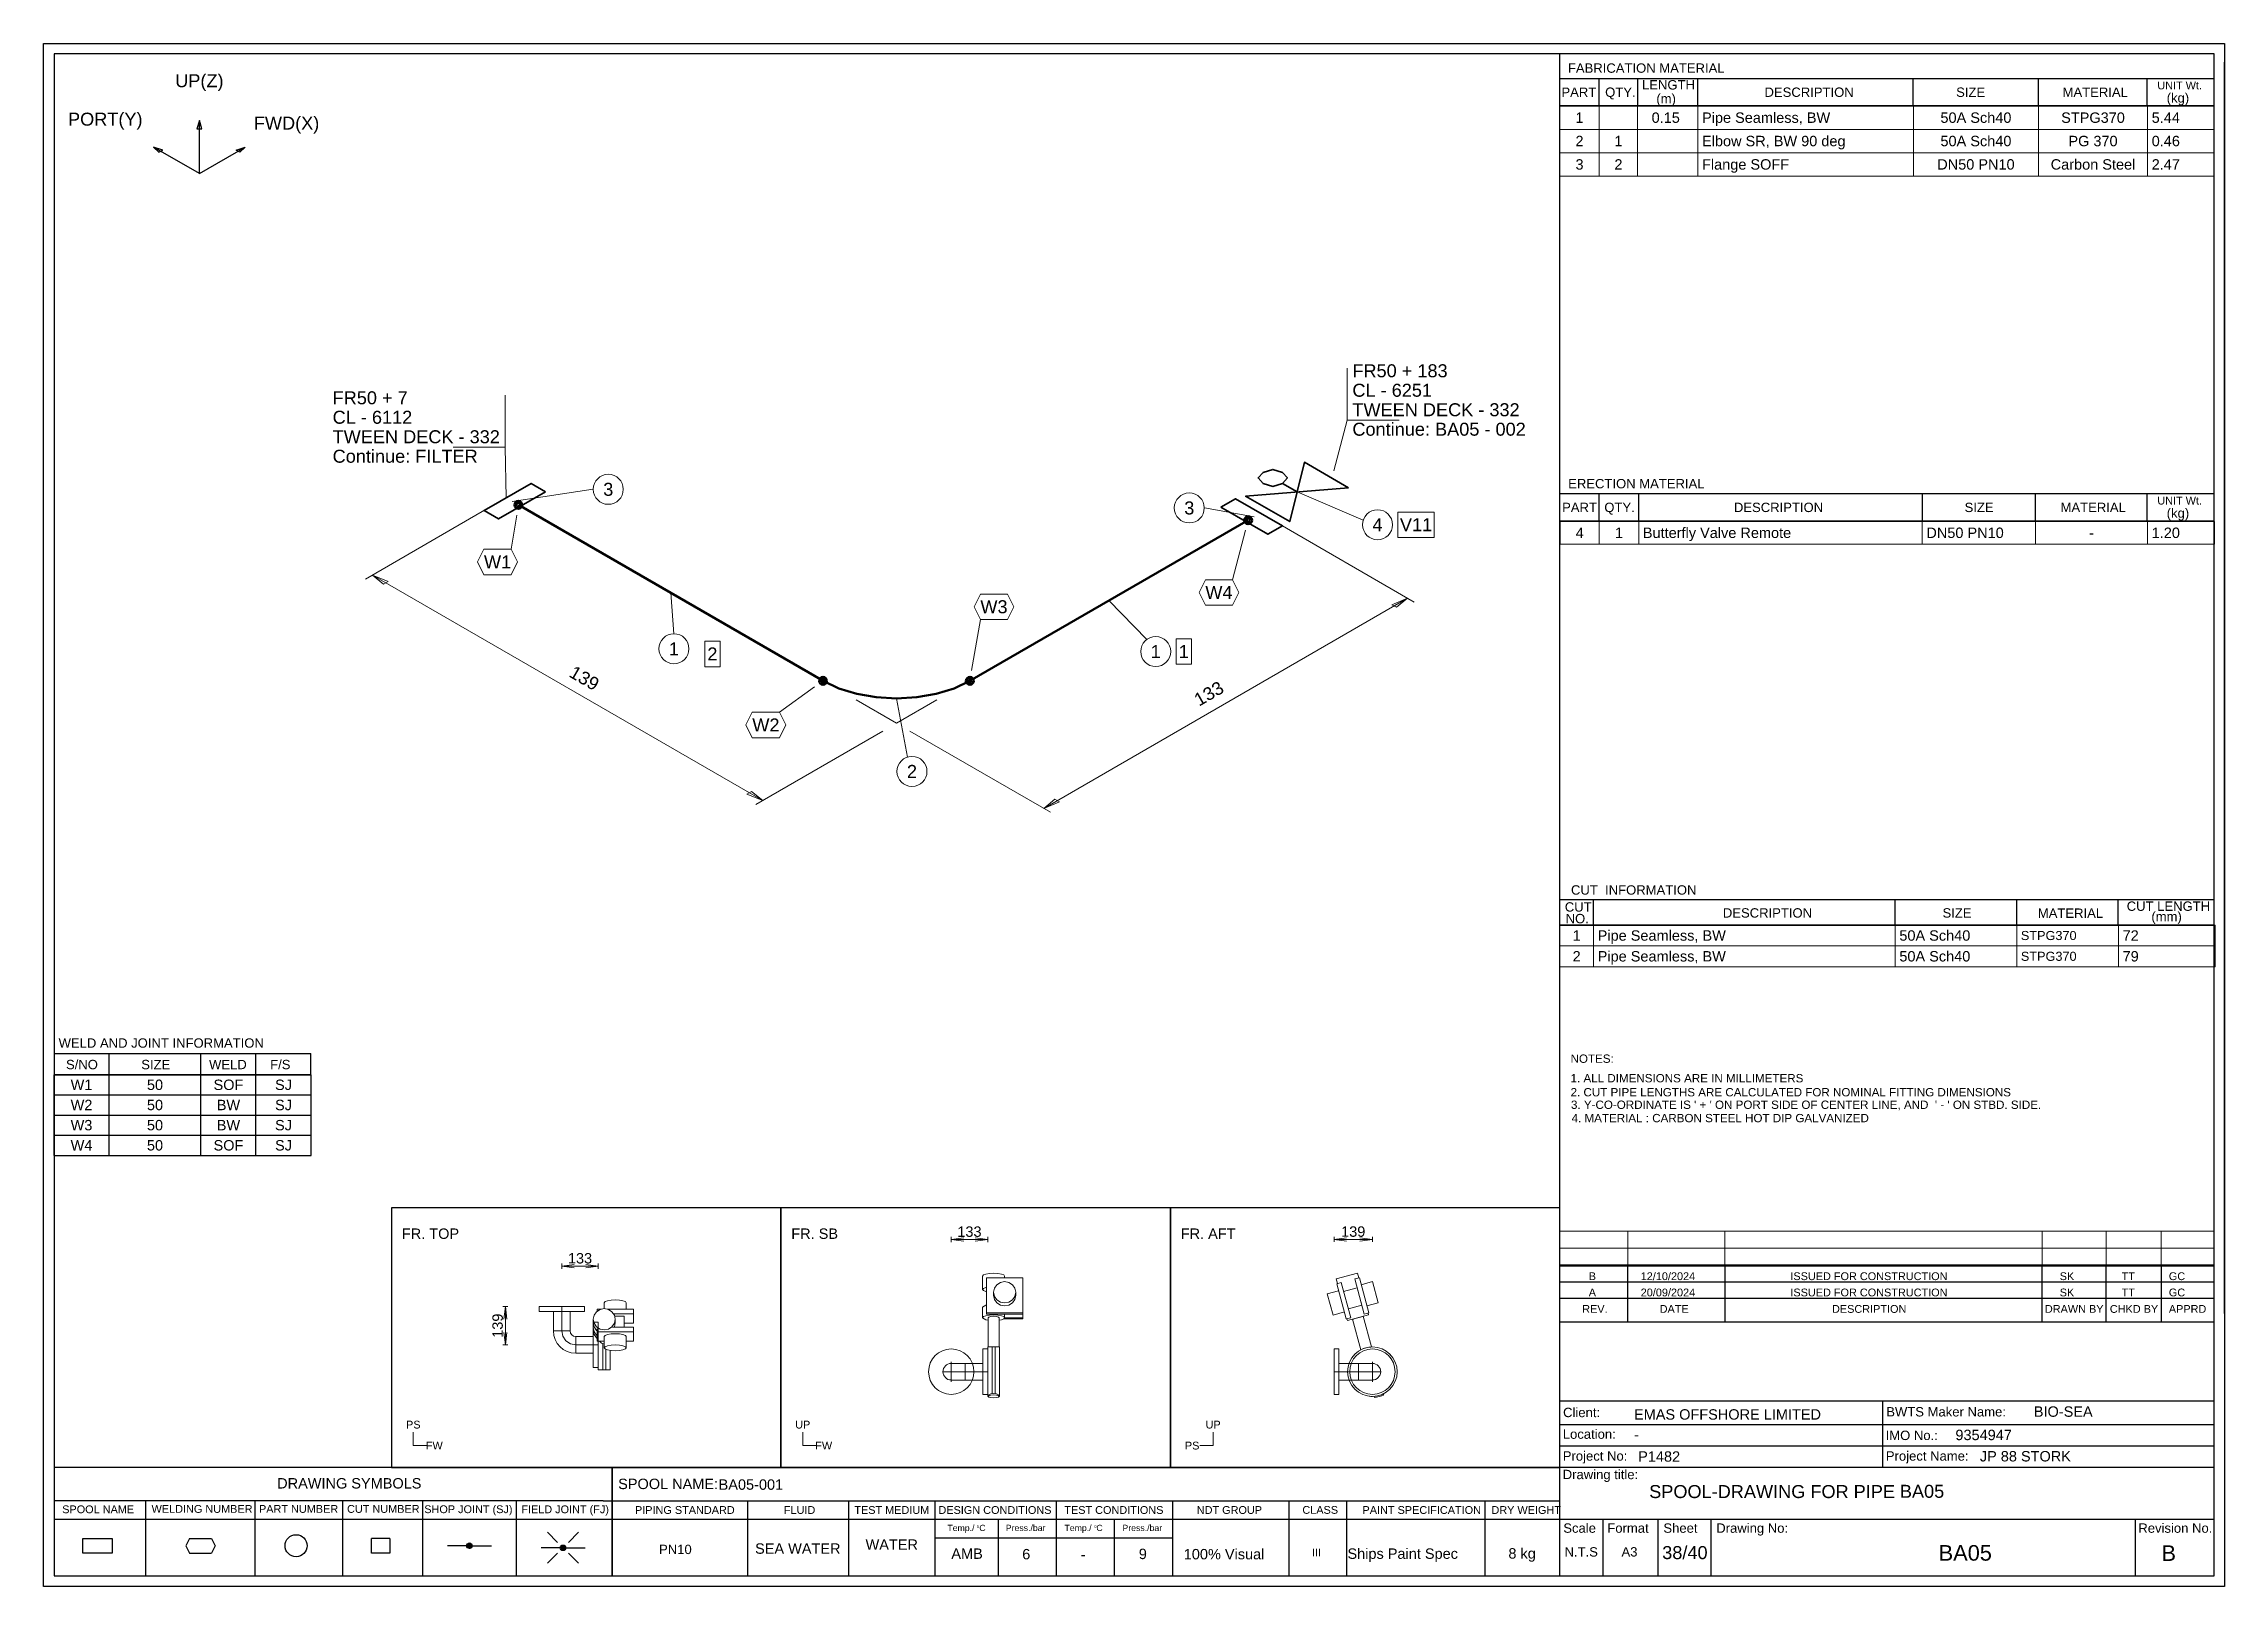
# Model space of a CAD drawing. Header units: millimetres. Extents: x 0 to 420, y 0 to 297.
import ezdxf
from ezdxf.enums import TextEntityAlignment as Align

# ---------------------------------------------------------------- set-up
doc = ezdxf.new("R2010")
doc.units = ezdxf.units.MM
doc.linetypes.add('DOTTED_DASHED5', pattern=[10.0001, 4.444489, -2.666693, 0.222224, -2.666693])
doc.linetypes.add('DOTTED_DASHED6', pattern=[9.99998, 4.444436, -2.666661, 0.222222, -2.666661])
for name, color, linetype in [('FramesFromTables', 40, 'Continuous'), ('I_Coordinates', 11, 'Continuous'), ('I_CutNumbers', 10, 'Continuous'), ('I_Dimensions', 4, 'Continuous'), ('I_OtherComponents', 2, 'Continuous'), ('I_PartNumbers', 9, 'Continuous'), ('I_Pipes', 1, 'Continuous'), ('I_Tags', 8, 'Continuous'), ('SymbolsOnDrawingSheet', 1, 'Continuous'), ('TextFromTables', 2, 'Continuous'), ('TextFromTextBoxes', 2, 'Continuous')]:
    doc.layers.add(name, color=color, linetype=linetype)
doc.styles.add('Cadmatic Default Text', font='arial.ttf')

msp = doc.modelspace()

# ---------------------------------------------------------------- texts
at = {"layer": 'SymbolsOnDrawingSheet', "linetype": 'ByBlock', "lineweight": 25, "style": 'Cadmatic Default Text'}
for s, p in [('UP(Z)', (30, 289.86)), ('PORT(Y)', (11.88, 282.46)), ('FWD(X)', (46.79, 281.7))]:
    msp.add_text(s, height=2.5, dxfattribs=at).set_placement(p, align=Align.MIDDLE_CENTER)
at = {"layer": 'SymbolsOnDrawingSheet', "linetype": 'ByBlock', "lineweight": -3, "style": 'Cadmatic Default Text'}
for s, height, p in [('FABRICATION MATERIAL', 1.8, (293.57, 293.19)), ('LENGTH', 1.8, (307.84, 289.97)), ('PART', 1.8, (292.32, 288.55)), ('QTY.', 1.8, (300.74, 288.55)), ('DESCRIPTION', 1.8, (331.43, 288.55)), ('SIZE', 1.8, (368.34, 288.55)), ('MATERIAL', 1.8, (388.84, 288.55)), ('UNIT Wt.', 1.5, (407.08, 289.7)), (' (kg)', 1.8, (408.19, 287.46)), ('ERECTION MATERIAL', 1.8, (293.62, 213.19)), ('PART', 1.8, (292.45, 208.62)), ('QTY.', 1.8, (300.58, 208.62)), ('DESCRIPTION', 1.8, (325.54, 208.62)), ('SIZE', 1.8, (369.97, 208.62)), ('MATERIAL', 1.8, (388.45, 208.62)), ('UNIT Wt.', 1.5, (407.08, 209.77)), (' (kg)', 1.8, (408.19, 207.53)), ('CUT  INFORMATION', 1.8, (294.16, 134.97)), ('CUT ', 1.8, (292.97, 131.7)), ('DESCRIPTION', 1.8, (323.41, 130.55)), ('SIZE', 1.8, (365.72, 130.55)), ('MATERIAL', 1.8, (384.07, 130.5)), ('CUT LENGTH', 1.8, (401.19, 131.85)), ('NO.', 1.8, (293.13, 129.46)), ('(mm)', 1.8, (405.94, 129.85)), ('WELD AND JOINT INFORMATION', 1.8, (2.89, 105.5)), ('S/NO', 1.8, (4.31, 101.36)), ('SIZE', 1.8, (18.81, 101.36)), ('WELD', 1.8, (31.86, 101.36)), ('F/S', 1.8, (43.63, 101.36)), ('SPOOL-DRAWING FOR PIPE', 2.5, (309.22, 19.5))]:
    msp.add_text(s, height=height, dxfattribs=at).set_placement(p, align=Align.TOP_LEFT)
for s, height, p in [('(m)', 1.8, (310.6, 285.51)), ('Client:', 1.8, (292.64, 32.58)), ('BWTS Maker Name:', 1.8, (354.88, 32.71)), ('Location:', 1.8, (292.58, 28.41)), ('IMO No.:', 1.8, (354.76, 28.17)), ('Project No:', 1.8, (292.58, 24.2)), ('Project Name:', 1.8, (354.8, 24.2)), ('Drawing title:', 1.8, (292.57, 20.64)), ('DRAWING SYMBOLS', 2, (44.98, 18.84)), ('Temp./  C   ', 1.2, (174.06, 10.65)), ('0', 0.53, (179.71, 11.25)), ('Press./bar', 1.2, (185.31, 10.65)), ('Temp./  C   ', 1.2, (196.61, 10.65)), ('0', 0.53, (202.37, 11.25)), ('Press./bar', 1.2, (207.78, 10.65)), ('Scale', 1.8, (292.68, 10.32)), ('Format', 1.8, (301.16, 10.32)), ('Sheet', 1.8, (311.96, 10.32)), ('Drawing No:', 1.8, (322.14, 10.32)), ('Revision No.', 1.8, (403.43, 10.32)), ('N.T.S', 1.8, (292.92, 5.74)), ('A3', 1.8, (303.89, 5.74))]:
    msp.add_text(s, height=height, dxfattribs=at).set_placement(p)
for s, height, p in [('NOTES:', 1.6, (294.08, 101.59)), ('1. ALL DIMENSIONS ARE IN MILLIMETERS', 1.6, (294.08, 97.83)), ('2. CUT PIPE LENGTHS ARE CALCULATED FOR NOMINAL FITTING DIMENSIONS', 1.6, (294.08, 95.13)), ("3. Y-CO-ORDINATE IS ' + ' ON PORT SIDE OF CENTER LINE, AND  ' - ' ON STBD. SIDE.", 1.6, (294.16, 92.72)), ('4. MATERIAL : CARBON STEEL HOT DIP GALVANIZED', 1.6, (294.28, 90.15)), ('B', 1.5, (297.58, 59.71)), ('12/10/2024', 1.5, (307.59, 59.71)), ('ISSUED FOR CONSTRUCTION', 1.5, (336.41, 59.71)), ('SK', 1.5, (388.28, 59.71)), ('TT', 1.5, (400.21, 59.71)), ('GC', 1.5, (409.3, 59.71)), ('A', 1.5, (297.58, 56.58)), ('20/09/2024', 1.5, (307.59, 56.58)), ('ISSUED FOR CONSTRUCTION', 1.5, (336.41, 56.58)), ('SK', 1.5, (388.28, 56.58)), ('TT', 1.5, (400.21, 56.58)), ('GC', 1.5, (409.3, 56.58)), ('REV.', 1.5, (296.32, 53.41)), ('DATE', 1.5, (311.24, 53.41)), ('DESCRIPTION', 1.5, (344.43, 53.41)), ('DRAWN BY', 1.5, (385.43, 53.41)), ('CHKD BY', 1.5, (397.94, 53.41)), ('APPRD', 1.5, (409.3, 53.41)), ('SPOOL NAME:', 2, (110.65, 19.73)), ('SPOOL NAME', 1.5, (3.58, 14.83)), ('WELDING NUMBER', 1.5, (20.79, 14.91)), ('PART NUMBER', 1.5, (41.48, 14.91)), ('CUT NUMBER', 1.5, (58.44, 14.91)), ('SHOP JOINT (SJ)', 1.5, (73.31, 14.85)), ('FIELD JOINT (FJ)', 1.5, (92, 14.83)), ('PIPING STANDARD', 1.5, (113.89, 14.7)), ('FLUID', 1.5, (142.57, 14.7)), ('TEST MEDIUM', 1.5, (156.14, 14.7)), ('DESIGN CONDITIONS', 1.5, (172.34, 14.7)), ('TEST CONDITIONS', 1.5, (196.58, 14.7)), ('NDT GROUP', 1.5, (222.09, 14.7)), ('CLASS', 1.5, (242.43, 14.72)), ('PAINT SPECIFICATION', 1.5, (254.01, 14.7)), ('DRY WEIGHT', 1.5, (278.84, 14.7)), ('PN10', 1.8, (118.53, 7.12)), ('III', 1.5, (244.26, 6.51)), ('B', 3, (407.89, 6.4))]:
    msp.add_text(s, height=height, dxfattribs=at).set_placement(p, align=Align.MIDDLE_LEFT)
at = {"layer": 'SymbolsOnDrawingSheet', "linetype": 'ByBlock', "lineweight": 25, "style": 'Cadmatic Default Text'}
for s, p in [('FR. TOP', (69, 68.9)), ('FR. SB', (144, 68.9)), ('FR. AFT', (219, 68.9))]:
    msp.add_text(s, height=2, dxfattribs=at).set_placement(p, align=Align.TOP_LEFT)
at = {"layer": 'SymbolsOnDrawingSheet', "linetype": 'ByBlock', "lineweight": 13, "style": 'Cadmatic Default Text'}
for s, p in [('133', (178.31, 68.29)), ('139', (252.22, 68.3)), ('133', (103.31, 63.16))]:
    msp.add_text(s, height=2, dxfattribs=at).set_placement(p, align=Align.MIDDLE_CENTER)
msp.add_text('139', height=2, rotation=90, dxfattribs=at).set_placement((87.43, 50.18), align=Align.MIDDLE_CENTER)
at = {"layer": 'SymbolsOnDrawingSheet', "linetype": 'ByBlock', "lineweight": 18, "style": 'Cadmatic Default Text'}
for s, p in [('PS', (71.2, 31.14)), ('UP', (146.2, 31.14)), ('UP', (225.24, 31.14)), ('FW', (75.24, 27.1)), ('FW', (150.24, 27.1)), ('PS', (221.2, 27.1))]:
    msp.add_text(s, height=1.5, dxfattribs=at).set_placement(p, align=Align.MIDDLE_CENTER)

# ---------------------------------------------------------------- blocks, each defined once
blk = doc.blocks.new('BA01728716377_BOM_4')
at = {"layer": 'FramesFromTables', "linetype": 'ByBlock', "lineweight": 18}
for p, q in [((292, 285), (418, 285)), ((292, 271.5), (292, 285)), ((292, 271.5), (292, 285)), ((299.6, 271.5), (299.6, 285)), ((299.6, 271.5), (299.6, 285)), ((307, 271.5), (307, 285)), ((307, 271.5), (307, 285)), ((318.6, 271.5), (318.6, 285)), ((318.6, 271.5), (318.6, 285)), ((360.1, 271.5), (360.1, 285)), ((360.1, 271.5), (360.1, 285)), ((384.2, 271.5), (384.2, 285)), ((384.2, 271.5), (384.2, 285)), ((405.2, 271.5), (405.2, 285)), ((405.2, 271.5), (405.2, 285)), ((418, 271.5), (418, 285)), ((292, 280.5), (418, 280.5)), ((292, 276), (418, 276)), ((292, 205), (418.1, 205)), ((292, 200.67), (292, 205)), ((292.1, 200.67), (292.1, 205)), ((299.6, 200.67), (299.6, 205)), ((299.6, 200.67), (299.6, 205)), ((307.2, 200.67), (307.2, 205)), ((307.2, 200.67), (307.2, 205)), ((361.8, 200.67), (361.8, 205)), ((361.8, 200.67), (361.8, 205)), ((383.6, 200.67), (383.6, 205)), ((383.6, 200.67), (383.6, 205)), ((405.2, 200.67), (405.2, 205)), ((405.2, 200.67), (405.2, 205)), ((418, 200.67), (418, 205)), ((292, 127.3), (418.2, 127.3)), ((292, 119.3), (292, 127.3)), ((292, 119.3), (292, 127.3)), ((298.5, 119.3), (298.5, 127.3)), ((298.5, 119.3), (298.5, 127.3)), ((356.6, 119.3), (356.6, 127.3)), ((356.6, 119.3), (356.6, 127.3)), ((380, 119.3), (380, 127.3)), ((380, 119.3), (380, 127.3)), ((399.6, 119.3), (399.6, 127.3)), ((399.6, 119.3), (399.6, 127.3)), ((418, 119.3), (418, 127.3)), ((292, 123.3), (418.2, 123.3)), ((292, 68.4), (418, 68.4)), ((292, 58.6), (292, 68.4)), ((292, 58.6), (292, 68.4)), ((305.1, 58.6), (305.1, 68.4)), ((305.1, 58.6), (305.1, 68.4)), ((323.8, 58.6), (323.8, 68.4)), ((323.8, 58.6), (323.8, 68.4)), ((384.9, 58.6), (384.9, 68.4)), ((384.9, 58.6), (384.9, 68.4)), ((397.2, 58.6), (397.2, 68.4)), ((397.2, 58.6), (397.2, 68.4)), ((407.8, 58.6), (407.8, 68.4)), ((407.8, 58.6), (407.8, 68.4)), ((418, 58.6), (418, 68.4)), ((292, 65.13), (418, 65.13)), ((292, 61.87), (418, 61.87))]:
    blk.add_line(p, q, dxfattribs=at)
at = {"layer": 'FramesFromTables', "linetype": 'ByBlock', "lineweight": -3}
for p, q in [((2, 98.5), (51.5, 98.5)), ((2, 82.96), (2, 98.5)), ((2, 82.96), (2, 98.5)), ((12.6, 82.96), (12.6, 98.5)), ((12.6, 82.96), (12.6, 98.5)), ((30.3, 82.96), (30.3, 98.5)), ((30.3, 82.96), (30.3, 98.5)), ((40.9, 82.96), (40.9, 98.5)), ((40.9, 82.96), (40.9, 98.5)), ((51.5, 82.96), (51.5, 98.5)), ((2, 94.62), (51.5, 94.62)), ((2, 90.73), (51.5, 90.73)), ((2, 86.85), (51.5, 86.85))]:
    blk.add_line(p, q, dxfattribs=at)
at = {"layer": 'FramesFromTables', "linetype": 'ByBlock', "lineweight": 18, "flags": 128}
for points in [[(292, 271.5), (418, 271.5), (418, 285)], [(292, 200.67), (418.1, 200.67), (418.1, 205)], [(292, 119.3), (418.2, 119.3), (418.2, 127.3)], [(292, 58.6), (418, 58.6), (418, 68.4)]]:
    blk.add_lwpolyline(points, dxfattribs=at)
at = {"layer": 'FramesFromTables', "linetype": 'ByBlock', "lineweight": -3, "flags": 128}
blk.add_lwpolyline([(2, 82.96), (51.5, 82.96), (51.5, 98.5)], dxfattribs=at)
at = {"layer": 'TextFromTables', "linetype": 'ByBlock', "lineweight": 13, "style": 'Cadmatic Default Text'}
for s, p in [('1', (295.8, 282.75)), ('2', (295.8, 278.25)), ('3', (295.8, 273.75))]:
    blk.add_text(s, height=2, dxfattribs=at).set_placement(p, align=Align.MIDDLE_CENTER)
at = {"layer": 'TextFromTables', "linetype": 'ByBlock', "lineweight": 25, "style": 'Cadmatic Default Text'}
for s, p in [('0.15 ', (312.8, 282.75)), ('50A Sch40', (372.15, 282.75)), ('STPG370', (394.7, 282.75)), ('1', (303.3, 278.25)), ('50A Sch40', (372.15, 278.25)), ('PG 370', (394.7, 278.25)), ('2', (303.3, 273.75)), ('DN50 PN10', (372.15, 273.75)), ('Carbon Steel', (394.7, 273.75)), ('4', (295.85, 202.83)), ('1', (303.4, 202.83)), ('-', (394.4, 202.83)), ('1', (295.25, 125.3)), ('2', (295.25, 121.3)), ('W1', (7.3, 96.56)), ('50', (21.45, 96.56)), ('SOF', (35.6, 96.56)), ('SJ', (46.2, 96.56)), ('W2', (7.3, 92.67)), ('50', (21.45, 92.67)), ('BW', (35.6, 92.67)), ('SJ', (46.2, 92.67)), ('W3', (7.3, 88.79)), ('50', (21.45, 88.79)), ('BW', (35.6, 88.79)), ('SJ', (46.2, 88.79)), ('W4', (7.3, 84.91)), ('50', (21.45, 84.91)), ('SOF', (35.6, 84.91)), ('SJ', (46.2, 84.91))]:
    blk.add_text(s, height=2, dxfattribs=at).set_placement(p, align=Align.MIDDLE_CENTER)
for s, height, p in [('Pipe Seamless, BW ', 2, (319.4, 282.75)), ('5.44', 2, (406, 282.75)), ('Elbow SR, BW 90 deg', 2, (319.4, 278.25)), ('0.46', 2, (406, 278.25)), ('Flange SOFF ', 2, (319.4, 273.75)), ('2.47', 2, (406, 273.75)), ('Butterfly Valve Remote ', 2, (308, 202.83)), ('DN50 PN10', 2, (362.6, 202.83)), ('1.20', 2, (406, 202.83)), ('Pipe Seamless, BW', 2, (299.3, 125.3)), ('50A Sch40', 2, (357.4, 125.3)), ('STPG370', 1.75, (380.8, 125.3)), ('72', 2, (400.4, 125.3)), ('Pipe Seamless, BW', 2, (299.3, 121.3)), ('50A Sch40', 2, (357.4, 121.3)), ('STPG370', 1.75, (380.8, 121.3)), ('79', 2, (400.4, 121.3))]:
    blk.add_text(s, height=height, dxfattribs=at).set_placement(p, align=Align.MIDDLE_LEFT)
at = {"layer": 'TextFromTextBoxes', "linetype": 'ByBlock', "lineweight": -3, "style": 'Cadmatic Default Text'}
for s, p in [('EMAS OFFSHORE LIMITED', (306.3, 33.1)), ('BIO-SEA', (383.3, 33.65)), ('9354947', (368.2, 29.15)), ('-', (306.3, 29.2)), ('P1482', (307.1, 25)), ('JP 88 STORK', (372.9, 25.05)), ('BA05-001', (130, 19.6))]:
    blk.add_text(s, height=2, dxfattribs=at).set_placement(p, align=Align.MIDDLE_LEFT)
at = {"layer": 'TextFromTextBoxes', "linetype": 'ByBlock', "lineweight": 25, "style": 'Cadmatic Default Text'}
blk.add_text('BA05', height=2.5, dxfattribs=at).set_placement((357.5, 18.3), align=Align.MIDDLE_LEFT)
at = {"layer": 'TextFromTextBoxes', "linetype": 'ByBlock', "lineweight": -3, "style": 'Cadmatic Default Text'}
for s, height, p in [('WATER', 2, (163.35, 8.05)), ('SEA WATER', 2, (145.25, 7.28)), ('AMB', 2, (177.85, 6.3)), ('6', 2, (189.25, 6.2)), ('-', 2, (200.2, 6.15)), ('9', 2, (211.7, 6.25)), ('100% Visual', 2, (227.35, 6.2)), ('Ships Paint Spec', 2, (261.75, 6.3)), ('8 kg', 2, (284.75, 6.35)), ('38/40', 2.5, (316.1, 6.5))]:
    blk.add_text(s, height=height, dxfattribs=at).set_placement(p, align=Align.MIDDLE_CENTER)
at = {"layer": 'TextFromTextBoxes', "linetype": 'ByBlock', "lineweight": 25, "style": 'Cadmatic Default Text'}
blk.add_text('BA05', height=3, dxfattribs=at).set_placement((370.1, 6.45), align=Align.MIDDLE_CENTER)
blk = doc.blocks.new('BA01728716377_PRT_2_3')
at = {"layer": 'I_OtherComponents', "linetype": 'ByBlock', "lineweight": 35, "flags": 128}
blk.add_lwpolyline([(44.66, 187.43), (41.88, 189.03), (32.83, 183.81), (35.61, 182.2), (44.66, 187.43)], dxfattribs=at)
at = {"layer": 'I_OtherComponents', "linetype": 'ByBlock', "lineweight": 50}
for radius in [0.75, 0.375]:
    blk.add_circle((39.43, 184.9), radius, dxfattribs=at)
blk = doc.blocks.new('BA01728716377_PRT_3_3')
at = {"layer": 'I_Pipes', "linetype": 'ByBlock', "lineweight": 50}
blk.add_line((39.43, 184.9), (98.11, 151.02), dxfattribs=at)
blk = doc.blocks.new('BA01728716377_PRT_4_3')
at = {"layer": 'I_Pipes', "linetype": 'ByBlock', "lineweight": 0}
for q in [(104.47, 147.34), (120.03, 147.34)]:
    blk.add_line((112.25, 142.85), q, dxfattribs=at)
at = {"layer": 'I_Pipes', "linetype": 'ByBlock', "lineweight": 50, "flags": 128}
blk.add_lwpolyline([(98.11, 151.02), (101.14, 149.58), (104.6, 148.52), (108.35, 147.86), (112.25, 147.64), (116.15, 147.86), (119.9, 148.52), (123.36, 149.58), (126.39, 151.02)], dxfattribs=at)
at = {"layer": 'I_Pipes', "linetype": 'ByBlock', "lineweight": 50}
for centre, radius in [((98.11, 151.02), 0.75), ((98.11, 151.02), 0.375), ((126.39, 151.02), 0.75), ((126.39, 151.02), 0.375)]:
    blk.add_circle(centre, radius, dxfattribs=at)
blk = doc.blocks.new('BA01728716377_PRT_5_3')
at = {"layer": 'I_Pipes', "linetype": 'ByBlock', "lineweight": 50}
blk.add_line((126.39, 151.02), (179.98, 181.95), dxfattribs=at)
blk = doc.blocks.new('BA01728716377_PRT_6_3')
at = {"layer": 'I_OtherComponents', "linetype": 'ByBlock', "lineweight": 35, "flags": 128}
blk.add_lwpolyline([(174.74, 184.49), (177.52, 186.09), (186.57, 180.87), (183.79, 179.26), (174.74, 184.49)], dxfattribs=at)
at = {"layer": 'I_OtherComponents', "linetype": 'ByBlock', "lineweight": 50}
for radius in [0.75, 0.375]:
    blk.add_circle((179.98, 181.95), radius, dxfattribs=at)
blk = doc.blocks.new('BA01728716377_PRT_7_3')
at = {"layer": 'I_OtherComponents', "linetype": 'ByBlock', "lineweight": 35, "flags": 128}
for points in [[(199.3, 188.21), (190.82, 193.11), (187.99, 181.68), (179.5, 186.58), (199.3, 188.21)], [(186.57, 189.03), (187.56, 190.09), (186.57, 191.15), (184.74, 191.72), (182.9, 191.15), (181.91, 190.09), (182.9, 189.03), (184.74, 188.46), (186.57, 189.03), (189.4, 187.4)]]:
    blk.add_lwpolyline(points, dxfattribs=at)
at = {"layer": 'I_OtherComponents', "flags": 1}
blk.add_attdef('ValvePos', (189.4, 187.4), '', height=2.5, dxfattribs=at)
blk = doc.blocks.new('BA01728716377_DIM_0_3')
at = {"layer": 'I_Dimensions', "linetype": 'ByBlock', "lineweight": 0}
for p, q in [((211.99, 166.19), (184.93, 181.82)), ((140.61, 126.48), (210.69, 166.94)), ((114.85, 141.35), (141.91, 125.73))]:
    blk.add_line(p, q, dxfattribs=at)
at = {"layer": 'I_Dimensions', "linetype": 'ByBlock', "lineweight": 0, "flags": 128}
for points in [[(210.69, 166.94), (208.53, 165.19), (207.66, 165.69), (210.69, 166.94)], [(140.61, 126.48), (143.64, 127.73), (142.78, 128.23), (140.61, 126.48)]]:
    blk.add_lwpolyline(points, dxfattribs=at)
at = {"layer": 'I_Dimensions', "linetype": 'ByBlock', "lineweight": 0, "style": 'Cadmatic Default Text'}
blk.add_text('133', height=2.5, rotation=30, dxfattribs=at).set_placement((172.41, 148.58), align=Align.MIDDLE_CENTER)
blk = doc.blocks.new('BA01728716377_DIM_1_3')
at = {"layer": 'I_Dimensions', "linetype": 'ByBlock', "lineweight": 0}
for p, q in [((34.48, 184.76), (10.01, 170.63)), ((11.31, 171.38), (86.49, 127.98)), ((85.19, 127.23), (109.65, 141.35))]:
    blk.add_line(p, q, dxfattribs=at)
at = {"layer": 'I_Dimensions', "linetype": 'ByBlock', "lineweight": 0, "flags": 128}
for points in [[(11.31, 171.38), (13.47, 169.63), (14.34, 170.13), (11.31, 171.38)], [(86.49, 127.98), (83.46, 129.23), (84.32, 129.73), (86.49, 127.98)]]:
    blk.add_lwpolyline(points, dxfattribs=at)
at = {"layer": 'I_Dimensions', "linetype": 'ByBlock', "lineweight": 0, "style": 'Cadmatic Default Text'}
blk.add_text('139', height=2.5, rotation=330, dxfattribs=at).set_placement((52.15, 151.56), align=Align.MIDDLE_CENTER)
blk = doc.blocks.new('BA01728716377_CRD_0_3')
at = {"layer": 'I_Coordinates', "linetype": 'ByBlock', "lineweight": 0}
blk.add_line((36.88, 196.02), (37.07, 186.26), dxfattribs=at)
at = {"layer": 'I_Coordinates', "linetype": 'ByBlock', "lineweight": 0, "flags": 128}
blk.add_lwpolyline([(36.88, 206.02), (36.88, 196.02), (26.88, 196.02)], dxfattribs=at)
at = {"layer": 'I_Coordinates', "linetype": 'ByBlock', "lineweight": 0, "style": 'Cadmatic Default Text'}
for s, p in [('FR50 + 7', (3.66, 204.27)), ('CL - 6112', (3.66, 200.52)), ('TWEEN DECK - 332', (3.66, 196.77)), ('Continue: FILTER', (3.66, 193.02))]:
    blk.add_text(s, height=2.5, dxfattribs=at).set_placement(p)
blk = doc.blocks.new('BA01728716377_CRD_1_3')
at = {"layer": 'I_Coordinates', "linetype": 'ByBlock', "lineweight": 0}
blk.add_line((199.06, 201.22), (196.47, 191.48), dxfattribs=at)
at = {"layer": 'I_Coordinates', "linetype": 'ByBlock', "lineweight": 0, "flags": 128}
blk.add_lwpolyline([(199.06, 211.22), (199.06, 201.22), (209.06, 201.22)], dxfattribs=at)
at = {"layer": 'I_Coordinates', "linetype": 'ByBlock', "lineweight": 0, "style": 'Cadmatic Default Text'}
for s, p in [('FR50 + 183', (200.06, 209.47)), ('CL - 6251', (200.06, 205.72)), ('TWEEN DECK - 332', (200.06, 201.97)), ('Continue: BA05 - 002', (200.06, 198.22))]:
    blk.add_text(s, height=2.5, dxfattribs=at).set_placement(p)
blk = doc.blocks.new('BA01728716377_PTN_0_3')
at = {"layer": 'I_PartNumbers', "linetype": 'ByBlock', "lineweight": 0}
blk.add_line((53.86, 187.9), (38.25, 185.58), dxfattribs=at)
blk.add_circle((56.75, 187.9), 2.89, dxfattribs=at)
at = {"layer": 'I_PartNumbers', "linetype": 'ByBlock', "lineweight": 0, "style": 'Cadmatic Default Text'}
blk.add_text('3', height=2.5, dxfattribs=at).set_placement((56.75, 187.9), align=Align.MIDDLE_CENTER)
blk = doc.blocks.new('BA01728716377_PTN_1_3')
at = {"layer": 'I_PartNumbers', "linetype": 'ByBlock', "lineweight": 0}
blk.add_line((69.4, 160.1), (68.77, 167.96), dxfattribs=at)
blk.add_circle((69.4, 157.2), 2.89, dxfattribs=at)
at = {"layer": 'I_PartNumbers', "linetype": 'ByBlock', "lineweight": 0, "style": 'Cadmatic Default Text'}
blk.add_text('1', height=2.5, dxfattribs=at).set_placement((69.4, 157.2), align=Align.MIDDLE_CENTER)
blk = doc.blocks.new('BA01728716377_PTN_2_3')
at = {"layer": 'I_PartNumbers', "linetype": 'ByBlock', "lineweight": 0}
blk.add_line((114.35, 136.34), (112.25, 147.64), dxfattribs=at)
blk.add_circle((115.24, 133.59), 2.89, dxfattribs=at)
at = {"layer": 'I_PartNumbers', "linetype": 'ByBlock', "lineweight": 0, "style": 'Cadmatic Default Text'}
blk.add_text('2', height=2.5, dxfattribs=at).set_placement((115.24, 133.59), align=Align.MIDDLE_CENTER)
blk = doc.blocks.new('BA01728716377_PTN_3_3')
at = {"layer": 'I_PartNumbers', "linetype": 'ByBlock', "lineweight": 0}
blk.add_line((160.48, 159.01), (153.18, 166.49), dxfattribs=at)
blk.add_circle((162.18, 156.67), 2.89, dxfattribs=at)
at = {"layer": 'I_PartNumbers', "linetype": 'ByBlock', "lineweight": 0, "style": 'Cadmatic Default Text'}
blk.add_text('1', height=2.5, dxfattribs=at).set_placement((162.18, 156.67), align=Align.MIDDLE_CENTER)
blk = doc.blocks.new('BA01728716377_PTN_4_3')
at = {"layer": 'I_PartNumbers', "linetype": 'ByBlock', "lineweight": 0}
blk.add_line((171.55, 184.31), (181.15, 182.63), dxfattribs=at)
blk.add_circle((168.65, 184.31), 2.89, dxfattribs=at)
at = {"layer": 'I_PartNumbers', "linetype": 'ByBlock', "lineweight": 0, "style": 'Cadmatic Default Text'}
blk.add_text('3', height=2.5, dxfattribs=at).set_placement((168.65, 184.31), align=Align.MIDDLE_CENTER)
blk = doc.blocks.new('BA01728716377_PTN_5_3')
at = {"layer": 'I_PartNumbers', "linetype": 'ByBlock', "lineweight": 0}
blk.add_line((202.15, 181.97), (189.4, 187.4), dxfattribs=at)
blk.add_circle((204.9, 181.08), 2.89, dxfattribs=at)
at = {"layer": 'I_PartNumbers', "linetype": 'ByBlock', "lineweight": 0, "style": 'Cadmatic Default Text'}
blk.add_text('4', height=2.5, dxfattribs=at).set_placement((204.9, 181.08), align=Align.MIDDLE_CENTER)
blk = doc.blocks.new('BA01728716377_CUT_6_3')
at = {"layer": 'I_CutNumbers', "linetype": 'ByBlock', "lineweight": 0, "flags": 128}
blk.add_lwpolyline([(78.27, 153.75), (78.27, 158.65), (75.33, 158.65), (75.33, 153.75), (78.27, 153.75)], dxfattribs=at)
at = {"layer": 'I_CutNumbers', "linetype": 'ByBlock', "lineweight": 0, "style": 'Cadmatic Default Text'}
blk.add_text('2', height=2.5, dxfattribs=at).set_placement((76.8, 156.2), align=Align.MIDDLE_CENTER)
blk = doc.blocks.new('BA01728716377_CUT_7_3')
at = {"layer": 'I_CutNumbers', "linetype": 'ByBlock', "lineweight": 0, "flags": 128}
blk.add_lwpolyline([(169.06, 154.22), (169.06, 159.11), (166.12, 159.11), (166.12, 154.22), (169.06, 154.22)], dxfattribs=at)
at = {"layer": 'I_CutNumbers', "linetype": 'ByBlock', "lineweight": 0, "style": 'Cadmatic Default Text'}
blk.add_text('1', height=2.5, dxfattribs=at).set_placement((167.59, 156.67), align=Align.MIDDLE_CENTER)
blk = doc.blocks.new('BA01728716377_vpo_8_3')
at = {"layer": 'I_Tags', "linetype": 'ByBlock', "lineweight": 0, "flags": 128}
blk.add_lwpolyline([(215.79, 178.63), (215.79, 183.53), (208.84, 183.53), (208.84, 178.63), (215.79, 178.63)], dxfattribs=at)
at = {"layer": 'I_Tags', "linetype": 'ByBlock', "lineweight": 0, "style": 'Cadmatic Default Text'}
blk.add_text('V11', height=2.5, dxfattribs=at).set_placement((212.32, 181.08), align=Align.MIDDLE_CENTER)
blk = doc.blocks.new('Pi_Weld_0')
at = {"layer": 'I_Tags', "linetype": 'ByBlock', "lineweight": 0, "flags": 128}
for points in [[(-2.62, 2.45), (-3.84, 0)], [(-3.84, 0), (-2.62, -2.45)], [(2.62, 2.45), (-2.62, 2.45)], [(3.84, 0), (2.62, 2.45)], [(2.62, -2.45), (3.84, 0)], [(-2.62, -2.45), (-4.3, -12.29)], [(-2.62, -2.45), (2.62, -2.45)]]:
    blk.add_lwpolyline(points, dxfattribs=at)
at = {"layer": 'I_Tags', "linetype": 'ByBlock', "lineweight": 0, "style": 'Cadmatic Default Text'}
blk.add_text('W3', height=2.5, dxfattribs=at).set_placement((0, 0), align=Align.MIDDLE_CENTER)
blk = doc.blocks.new('Pi_Weld_1')
at = {"layer": 'I_Tags', "linetype": 'ByBlock', "lineweight": 0, "flags": 128}
for points in [[(2.62, 2.45), (5.11, 11.97)], [(-2.62, 2.45), (-3.84, 0)], [(-3.84, 0), (-2.62, -2.45)], [(2.62, 2.45), (-2.62, 2.45)], [(3.84, 0), (2.62, 2.45)], [(2.62, -2.45), (3.84, 0)], [(-2.62, -2.45), (2.62, -2.45)]]:
    blk.add_lwpolyline(points, dxfattribs=at)
at = {"layer": 'I_Tags', "linetype": 'ByBlock', "lineweight": 0, "style": 'Cadmatic Default Text'}
blk.add_text('W4', height=2.5, dxfattribs=at).set_placement((0, 0), align=Align.MIDDLE_CENTER)
blk = doc.blocks.new('Pi_Weld_2')
at = {"layer": 'I_Tags', "linetype": 'ByBlock', "lineweight": 0, "flags": 128}
for points in [[(2.62, 2.45), (3.68, 9.02)], [(-2.62, 2.45), (-3.84, 0)], [(-3.84, 0), (-2.62, -2.45)], [(2.62, 2.45), (-2.62, 2.45)], [(3.84, 0), (2.62, 2.45)], [(2.62, -2.45), (3.84, 0)], [(-2.62, -2.45), (2.62, -2.45)]]:
    blk.add_lwpolyline(points, dxfattribs=at)
at = {"layer": 'I_Tags', "linetype": 'ByBlock', "lineweight": 0, "style": 'Cadmatic Default Text'}
blk.add_text('W1', height=2.5, dxfattribs=at).set_placement((0, 0), align=Align.MIDDLE_CENTER)
blk = doc.blocks.new('Pi_Weld_3')
at = {"layer": 'I_Tags', "linetype": 'ByBlock', "lineweight": 0, "flags": 128}
for points in [[(2.62, 2.45), (9.38, 7.32)], [(-2.62, 2.45), (-3.84, 0)], [(-3.84, 0), (-2.62, -2.45)], [(2.62, 2.45), (-2.62, 2.45)], [(3.84, 0), (2.62, 2.45)], [(2.62, -2.45), (3.84, 0)], [(-2.62, -2.45), (2.62, -2.45)]]:
    blk.add_lwpolyline(points, dxfattribs=at)
at = {"layer": 'I_Tags', "linetype": 'ByBlock', "lineweight": 0, "style": 'Cadmatic Default Text'}
blk.add_text('W2', height=2.5, dxfattribs=at).set_placement((0, 0), align=Align.MIDDLE_CENTER)

# ---------------------------------------------------------------- linework, layer by layer
at = {"linetype": 'ByBlock', "lineweight": 13, "flags": 128}
for points in [[(174.8, 66.29), (174.8, 67.29)], [(181.83, 66.29), (181.83, 67.29)], [(248.53, 66.3), (248.53, 67.3)], [(255.92, 66.3), (255.92, 67.3)], [(174.8, 66.79), (177.2, 66.48), (174.8, 66.79), (177.2, 67.11), (174.8, 66.79)], [(174.8, 66.79), (181.83, 66.79)], [(181.83, 66.79), (179.43, 67.11), (181.83, 66.79), (179.43, 66.48), (181.83, 66.79)], [(248.53, 66.8), (250.93, 66.48), (248.53, 66.8), (250.93, 67.11), (248.53, 66.8)], [(248.53, 66.8), (255.92, 66.8)], [(255.92, 66.8), (253.52, 67.11), (255.92, 66.8), (253.52, 66.48), (255.92, 66.8)], [(99.8, 61.16), (99.8, 62.16)], [(99.8, 61.66), (102.2, 61.34), (99.8, 61.66), (102.2, 61.98), (99.8, 61.66)], [(99.8, 61.66), (106.83, 61.66)], [(106.83, 61.66), (104.43, 61.98), (106.83, 61.66), (104.43, 61.34), (106.83, 61.66)], [(106.83, 61.16), (106.83, 62.16)], [(89.43, 53.87), (88.43, 53.87)], [(88.93, 53.87), (88.61, 51.47), (88.93, 53.87), (89.24, 51.47), (88.93, 53.87)], [(88.93, 46.48), (88.93, 53.87)], [(89.43, 46.48), (88.43, 46.48)], [(88.93, 46.48), (89.24, 48.88), (88.93, 46.48), (88.61, 48.88), (88.93, 46.48)]]:
    msp.add_lwpolyline(points, dxfattribs=at)
at = {"linetype": 'DOTTED_DASHED5', "lineweight": 13, "flags": 128}
for points in [[(99.8, 53.87), (99.8, 52.92)], [(99.8, 52.92), (99.8, 49.17)], [(99.8, 49.17), (100, 48.14), (100.59, 47.27), (101.46, 46.69), (102.49, 46.48)], [(106.83, 46.48), (105.87, 46.48)], [(174.8, 43.25), (174.8, 39.4)], [(255.92, 43.25), (255.92, 39.4)], [(174.8, 41.33), (173.2, 41.33)], [(174.8, 41.33), (177.49, 41.33)], [(177.49, 41.33), (180.87, 41.33)], [(181.83, 41.33), (180.87, 41.33)], [(248.53, 41.33), (249.48, 41.33)], [(249.48, 41.33), (253.23, 41.33)], [(255.92, 41.33), (253.23, 41.33)], [(255.92, 41.33), (257.52, 41.33)]]:
    msp.add_lwpolyline(points, dxfattribs=at)
at = {"linetype": 'DOTTED_DASHED6', "lineweight": 13, "flags": 128}
msp.add_lwpolyline([(102.49, 46.48), (105.87, 46.48)], dxfattribs=at)
at = {"layer": 'SymbolsOnDrawingSheet', "linetype": 'ByBlock', "lineweight": -3, "flags": 128}
for points in [[(0, 297), (420, 297), (420, 0), (0, 0), (0, 297)], [(418.01, 295.01), (2, 295.01)], [(2, 295.01), (2, 2)], [(292.02, 50.91), (292.02, 295.01)], [(418.01, 2), (418.01, 295.01)], [(292.02, 290.3), (418.01, 290.3)], [(299.59, 285.01), (299.59, 290.3)], [(307.02, 285.01), (307.02, 290.3)], [(318.61, 285.01), (318.61, 290.3)], [(360.08, 285.01), (360.08, 290.3)], [(384.18, 285.01), (384.18, 290.3)], [(405.15, 285.01), (405.15, 290.3)], [(405.15, 285.01), (405.15, 290.3)], [(420, 52.53), (420, 293.46)], [(420, 52.53), (420, 293.46)], [(292.02, 284.66), (292.02, 288.77)], [(292, 285), (418, 285)], [(292, 253.5), (292, 285)], [(292, 253.5), (292, 285)], [(292.02, 285.01), (418.01, 285.01)], [(418.01, 285.01), (292.02, 285.01)], [(418, 253.5), (418, 285)], [(292.02, 210.38), (418.01, 210.38)], [(299.57, 205.08), (299.57, 210.38)], [(307.21, 205.08), (307.21, 210.38)], [(361.83, 205.03), (361.83, 210.38)], [(383.61, 205.08), (383.61, 210.38)], [(405.15, 205.17), (405.15, 210.38)], [(292.02, 205.08), (292.02, 209.18)], [(292.02, 205.08), (418.01, 205.08)], [(292.02, 186.7), (292.02, 205.08)], [(292.02, 186.7), (292.02, 205.08)], [(418.01, 205.08), (292.02, 205.08)], [(418, 166), (418, 205)], [(292.02, 132.23), (418.01, 132.23)], [(292.02, 127.3), (292.02, 131.41)], [(298.48, 127.3), (298.48, 132.23)], [(356.6, 127.3), (356.6, 132.23)], [(380.01, 127.3), (380.01, 132.23)], [(399.56, 127.3), (399.56, 132.23)], [(292.02, 127.3), (418.01, 127.3)], [(418.01, 127.3), (292.02, 127.3)], [(418, 111.3), (418, 127.3)], [(2, 102.57), (51.49, 102.57)], [(12.6, 98.45), (12.6, 102.57)], [(30.28, 98.45), (30.28, 102.57)], [(40.88, 98.45), (40.88, 102.57)], [(51.49, 98.45), (51.49, 102.57)], [(2, 98.5), (51.5, 98.5)], [(2, 98.5), (51.5, 98.5)], [(51.49, 98.47), (2, 98.47)], [(2, 98.45), (51.49, 98.45)], [(418, 55.4), (418, 68.5)], [(292.02, 52.57), (292.02, 66.5)], [(292.02, 52.57), (292.02, 66.5)], [(292.02, 61.73), (418.01, 61.73)], [(305.1, 50.91), (305.1, 61.73)], [(323.84, 50.91), (323.84, 61.73)], [(384.91, 50.91), (384.91, 61.73)], [(397.21, 50.91), (397.21, 61.73)], [(407.86, 50.91), (407.86, 61.73)], [(292.02, 58.6), (418.01, 58.6)], [(292.02, 55.47), (418.01, 55.47)], [(292.02, 50.91), (418.01, 50.91)], [(292.02, 2), (292.02, 50.91)], [(292.02, 35.73), (418.01, 35.73)], [(354.24, 22.93), (354.24, 35.73)], [(292.02, 31.13), (418.01, 31.13)], [(292.02, 27.03), (418.01, 27.03)], [(2, 22.93), (107.74, 22.93)], [(107.74, 22.93), (292.02, 22.93)], [(109.52, 22.93), (109.52, 2)], [(109.52, 2), (109.52, 22.93)], [(292.02, 22.93), (418.01, 22.93)], [(107.74, 16.45), (2, 16.45)], [(2, 12.91), (292.02, 12.91)], [(19.62, 16.45), (19.62, 2)], [(40.69, 16.45), (40.69, 2)], [(57.56, 16.45), (57.56, 2)], [(72.95, 16.45), (72.95, 2)], [(91.02, 16.45), (91.02, 2)], [(107.74, 16.45), (292.02, 16.45)], [(135.58, 16.45), (135.58, 2)], [(155.03, 16.45), (155.03, 2)], [(171.67, 16.45), (171.67, 2)], [(183.82, 12.91), (183.82, 2)], [(195.02, 16.45), (195.02, 2)], [(206.21, 12.91), (206.21, 2)], [(217.4, 16.45), (217.4, 2)], [(239.85, 16.45), (239.85, 2)], [(250.91, 16.34), (250.91, 2)], [(277.59, 16.45), (277.59, 2)], [(292.02, 12.91), (418.01, 12.91)], [(300.39, 2), (300.39, 12.91)], [(310.96, 2), (310.96, 12.91)], [(321.13, 2), (321.13, 12.91)], [(402.9, 2), (402.9, 12.91)], [(13.2, 6.41), (7.55, 6.41), (7.55, 9.23), (13.2, 9.23)], [(13.2, 9.23), (13.2, 6.41)], [(28.12, 9.23), (27.42, 7.82)], [(28.12, 9.23), (32.36, 9.23)], [(32.36, 9.23), (33.07, 7.82)], [(66.68, 9.23), (66.68, 6.41), (63.15, 6.41), (63.15, 9.23)], [(66.68, 9.23), (63.15, 9.23)], [(99, 8.47), (97.06, 10.41)], [(101.09, 8.47), (103.03, 10.41)], [(171.67, 9.37), (217.4, 9.37)], [(171.67, 9.37), (217.4, 9.37)], [(27.42, 7.82), (28.12, 6.41)], [(28.12, 6.41), (32.36, 6.41)], [(33.07, 7.82), (32.36, 6.41)], [(81.48, 7.82), (77.79, 7.82)], [(81.49, 7.78), (82.04, 8.32)], [(81.51, 7.9), (81.93, 8.32)], [(81.52, 7.7), (82.14, 8.32)], [(81.55, 7.62), (82.22, 8.29)], [(81.56, 8.06), (81.76, 8.26)], [(81.57, 7.54), (82.28, 8.25)], [(81.62, 7.48), (82.34, 8.2)], [(81.68, 7.44), (82.4, 8.16)], [(81.74, 7.39), (82.45, 8.1)], [(81.8, 7.35), (82.48, 8.02)], [(81.88, 7.32), (82.5, 7.94)], [(81.98, 7.32), (82.53, 7.86)], [(82.09, 7.32), (82.52, 7.75)], [(82.24, 7.36), (82.47, 7.59)], [(82.54, 7.82), (86.24, 7.82)], [(99.51, 7.42), (95.82, 7.42)], [(99, 6.38), (97.06, 4.44)], [(99.53, 7.47), (99.99, 7.93)], [(99.53, 7.37), (100.1, 7.93)], [(99.56, 7.29), (100.2, 7.93)], [(99.58, 7.62), (99.88, 7.93)], [(99.58, 7.21), (100.27, 7.89)], [(99.61, 7.13), (100.33, 7.84)], [(99.67, 7.08), (100.39, 7.8)], [(99.73, 7.03), (100.45, 7.75)], [(99.79, 6.99), (100.49, 7.69)], [(99.85, 6.94), (100.52, 7.61)], [(99.94, 6.92), (100.54, 7.53)], [(100.04, 6.92), (100.57, 7.45)], [(100.15, 6.92), (100.54, 7.31)], [(100.38, 7.04), (100.49, 7.15)], [(100.57, 7.42), (104.27, 7.42)], [(101.09, 6.38), (103.03, 4.44)], [(2, 2), (418.01, 2)]]:
    msp.add_lwpolyline(points, dxfattribs=at)
at = {"layer": 'SymbolsOnDrawingSheet', "linetype": 'ByBlock', "lineweight": 25, "flags": 128}
for points in [[(30.5, 280.57), (30, 282.21), (29.5, 280.57), (30.5, 280.57)], [(30, 272), (30, 282.21)], [(22.93, 276.49), (21.16, 277.1), (22.22, 276.08), (22.93, 276.49)], [(30, 272), (21.16, 277.1)], [(30, 272), (38.84, 277.1)], [(37.07, 276.49), (38.84, 277.1), (37.78, 276.08), (37.07, 276.49)], [(67, 22.9), (142, 22.9), (142, 72.9), (67, 72.9), (67, 22.9)], [(142, 22.9), (217, 22.9), (217, 72.9), (142, 72.9), (142, 22.9)], [(217, 22.9), (292, 22.9), (292, 72.9), (217, 72.9), (217, 22.9)]]:
    msp.add_lwpolyline(points, dxfattribs=at)
at = {"layer": 'SymbolsOnDrawingSheet', "linetype": 'ByBlock', "lineweight": 18, "flags": 128}
for points in [[(185.09, 59.75), (184.93, 59.96), (184.47, 60.13), (183.78, 60.25), (182.97, 60.29), (182.16, 60.25), (181.47, 60.13), (181.01, 59.96), (180.85, 59.75)], [(180.85, 57.14), (180.85, 59.75)], [(188.58, 59.41), (181.59, 59.41), (181.59, 52.66)], [(185.09, 59.75), (185.09, 59.41)], [(188.58, 52.66), (188.58, 59.41)], [(248.93, 59.2), (253.03, 60.3)], [(249.18, 58.28), (248.93, 59.2)], [(253.4, 59.41), (252.53, 59.18)], [(252.53, 59.18), (254.34, 52.42), (255.21, 52.66)], [(253.03, 60.3), (253.27, 59.38)], [(253.4, 59.41), (255.21, 52.66)], [(112.21, 54.61), (112.04, 54.82), (111.58, 55), (110.9, 55.12), (110.09, 55.16), (109.28, 55.12), (108.59, 55), (108.13, 54.82), (107.97, 54.61)], [(107.97, 53.47), (107.97, 54.61)], [(112.21, 54.61), (112.21, 53.35)], [(181.47, 57.53), (181.01, 57.35), (180.85, 57.14), (181.01, 56.93), (181.47, 56.75)], [(181.59, 57.55), (181.47, 57.53)], [(181.47, 56.75), (181.59, 56.73)], [(187.21, 56.62), (187.04, 55.83), (186.59, 55.17), (185.9, 54.73), (185.09, 54.57), (184.27, 54.73), (183.59, 55.17), (183.13, 55.83), (182.97, 56.62), (183.13, 57.4), (183.59, 58.06), (184.27, 58.51), (185.09, 58.66), (185.9, 58.51), (186.59, 58.06), (187.04, 57.4), (187.21, 56.62)], [(182.97, 56.62), (182.97, 56.04)], [(187.21, 56.04), (187.04, 55.25), (186.59, 54.59), (185.9, 54.14), (185.09, 53.99), (184.27, 54.14), (183.59, 54.59), (183.13, 55.25), (182.97, 56.04)], [(187.21, 56.04), (187.21, 56.62)], [(247.23, 56.33), (249.41, 56.92)], [(250.51, 52.82), (248.33, 52.24), (247.23, 56.33)], [(251.73, 51.72), (249.92, 58.48), (249.05, 58.25)], [(250.86, 51.49), (249.05, 58.25)], [(252.99, 57.49), (250.38, 56.79)], [(253.89, 54.11), (252.99, 57.49)], [(253.76, 58.08), (255.93, 58.66), (257.03, 54.57)], [(104.17, 53.87), (104.17, 52.92), (95.43, 52.92), (95.43, 53.87), (104.17, 53.87)], [(101.4, 52.92), (101.4, 49.17), (98.19, 49.17), (98.19, 52.92), (101.4, 52.92)], [(109.46, 49.97), (109.92, 50.64), (110.09, 51.42), (109.92, 52.2), (109.46, 52.87), (108.78, 53.31), (107.97, 53.47), (107.16, 53.31), (106.47, 52.87), (106.01, 52.2), (105.85, 51.42), (106.01, 50.64), (106.47, 49.97), (107.16, 49.53), (107.94, 49.38), (107.99, 49.38), (108.78, 49.53), (109.46, 49.97)], [(105.85, 51.42), (105.85, 50.72), (106.01, 49.94)], [(106.83, 42.11), (105.87, 42.11), (105.87, 50.85), (106.83, 50.85), (106.83, 42.11)], [(107.35, 53.35), (106.59, 53.35), (106.59, 52.95)], [(113.58, 53.35), (108.58, 53.35)], [(109.73, 52.48), (113.58, 52.48)], [(109.92, 49.94), (110.09, 50.72), (110.09, 51.42)], [(111.83, 52.03), (109.96, 52.03)], [(111.83, 49.87), (111.83, 52.03)], [(111.83, 50.67), (113.58, 50.67)], [(113.58, 52.48), (113.58, 53.35)], [(113.58, 50.67), (113.58, 52.48)], [(180.85, 53.76), (181.47, 54.15)], [(180.85, 53.76), (180.85, 51.72)], [(180.85, 51.72), (181.01, 51.93), (181.47, 52.1), (182.16, 52.22), (182.97, 52.26), (183.78, 52.22), (184.47, 52.1), (184.93, 51.93), (185.09, 51.72), (184.93, 51.51), (184.47, 51.33)], [(181.47, 51.33), (180.85, 51.72)], [(181.47, 54.15), (181.59, 54.17)], [(181.91, 51.25), (181.47, 51.33)], [(188.58, 52.66), (181.59, 52.66), (181.59, 52.42), (188.58, 52.42), (188.58, 52.66)], [(182.05, 51.85), (181.91, 51.71)], [(181.91, 51.71), (181.91, 46.1)], [(182.44, 51.95), (182.05, 51.85)], [(182.97, 51.99), (182.44, 51.95)], [(183.5, 51.95), (182.97, 51.99)], [(183.88, 51.85), (183.5, 51.95)], [(184.03, 51.71), (183.88, 51.85)], [(184.03, 46.1), (184.03, 51.71)], [(184.47, 51.33), (184.03, 51.25)], [(188.58, 51.49), (184.89, 51.49)], [(185.09, 51.72), (188.58, 51.72), (188.58, 52.42)], [(185.09, 51.72), (185.09, 52.42)], [(188.58, 51.49), (188.58, 51.72)], [(188.58, 51.72), (188.58, 51.49)], [(250.86, 51.49), (251.73, 51.72)], [(251.09, 51.17), (250.99, 51.53)], [(255.18, 52.26), (251.09, 51.17)], [(251.28, 53.41), (253.89, 54.11), (251.28, 53.41)], [(251.28, 53.41), (253.89, 54.11)], [(252.25, 51.47), (252.11, 51.44), (253.69, 45.54)], [(252.62, 51.57), (252.25, 51.47)], [(253.13, 51.71), (252.62, 51.57)], [(253.65, 51.85), (253.13, 51.71)], [(254.02, 51.95), (253.65, 51.85)], [(255.59, 46.08), (255.74, 46.09), (254.16, 51.99), (254.02, 51.95)], [(257.03, 54.57), (254.86, 53.99)], [(255.08, 52.62), (255.18, 52.26)], [(101.4, 49.17), (98.19, 49.17)], [(102.49, 48.09), (105.87, 48.09), (105.87, 44.88), (102.49, 44.88), (102.49, 48.09)], [(102.49, 44.88), (102.49, 48.09)], [(105.94, 50.27), (105.85, 49.82)], [(105.85, 49.82), (106.01, 49.03), (106.47, 48.37)], [(105.85, 49.27), (105.85, 49.82)], [(105.85, 49.27), (106.01, 48.48), (106.47, 47.82)], [(106.01, 49.94), (106.47, 49.27)], [(106.47, 49.27), (106.59, 49.19)], [(106.47, 48.37), (106.59, 48.29)], [(106.47, 47.82), (106.59, 47.74)], [(106.59, 49), (106.59, 49.65)], [(113.58, 49), (106.59, 49)], [(106.59, 49), (106.59, 47.19)], [(106.59, 47.19), (107.97, 47.19)], [(106.83, 41.71), (106.83, 47.19)], [(107.44, 46.81), (107.06, 47.19)], [(107.97, 46.66), (107.44, 46.81)], [(107.68, 41.71), (107.68, 46.74)], [(107.97, 49.37), (107.94, 49.38)], [(107.99, 49.38), (107.97, 49.37)], [(107.97, 48.09), (108.13, 48.3), (108.59, 48.48), (109.28, 48.59), (110.09, 48.64), (110.9, 48.59), (111.58, 48.48), (112.04, 48.3), (112.21, 48.09)], [(107.97, 48.09), (107.97, 45.92)], [(107.97, 45.92), (108.13, 46.13), (108.59, 46.31), (109.28, 46.42), (110.09, 46.47), (110.9, 46.42), (111.58, 46.31), (112.04, 46.13), (112.21, 45.92), (112.04, 45.71), (111.58, 45.53), (110.9, 45.41), (110.09, 45.37), (109.28, 45.41), (108.59, 45.53), (108.13, 45.71), (107.97, 45.92)], [(109.56, 49.87), (113.58, 49.87)], [(109.88, 49.87), (109.92, 49.94)], [(112.21, 45.92), (112.21, 48.09)], [(112.21, 47.19), (113.58, 47.19)], [(113.58, 49.87), (113.58, 49)], [(113.58, 49), (113.58, 49.87)], [(113.58, 47.19), (113.58, 49)], [(108.25, 45.66), (108.25, 41.71)], [(109.11, 45.44), (109.11, 41.71)], [(175, 42.93), (174.8, 42.93)], [(175.59, 42.93), (175, 42.93)], [(176.46, 42.93), (175.59, 42.93)], [(177.49, 42.93), (176.46, 42.93)], [(177.49, 42.93), (180.87, 42.93), (180.87, 39.72), (177.49, 39.72), (177.49, 42.93)], [(177.49, 39.72), (177.49, 39.94), (177.49, 40.53), (177.49, 41.33), (177.49, 42.13), (177.49, 42.72), (177.49, 42.93)], [(181.83, 36.96), (180.87, 36.96), (180.87, 45.7), (181.83, 45.7), (181.83, 36.96)], [(181.83, 36.56), (181.83, 46.1), (184.11, 46.1), (184.11, 36.56)], [(182.68, 46.1), (183.25, 46.1)], [(182.68, 37.08), (182.68, 46.1)], [(183.25, 46.1), (183.25, 37.08)], [(248.53, 45.7), (249.48, 45.7), (249.48, 36.96), (248.53, 36.96), (248.53, 45.7)], [(249.48, 42.93), (253.23, 42.93), (253.23, 39.72), (249.48, 39.72), (249.48, 42.93)], [(253.23, 39.72), (253.23, 39.94), (253.23, 40.53), (253.23, 41.33), (253.23, 42.13), (253.23, 42.72), (253.23, 42.93)], [(254.26, 42.93), (253.23, 42.93)], [(253.69, 45.54), (253.82, 45.61)], [(253.82, 45.61), (254.18, 45.77)], [(254.18, 45.77), (254.68, 45.93)], [(255.13, 42.93), (254.26, 42.93)], [(254.68, 45.93), (255.2, 46.04)], [(255.71, 42.93), (255.13, 42.93)], [(255.2, 46.04), (255.59, 46.08)], [(255.92, 42.93), (255.71, 42.93)], [(109.11, 41.71), (106.83, 41.71)], [(108.25, 41.71), (107.68, 41.71)], [(174.8, 39.72), (175, 39.72)], [(175, 39.72), (175.59, 39.72)], [(175.59, 39.72), (176.46, 39.72)], [(176.46, 39.72), (177.49, 39.72)], [(253.23, 39.72), (254.26, 39.72)], [(254.26, 39.72), (255.13, 39.72)], [(255.13, 39.72), (255.71, 39.72)], [(255.71, 39.72), (255.92, 39.72)], [(181.92, 36.56), (181.83, 36.56)], [(181.91, 36.57), (182.05, 36.89)], [(184.03, 36.57), (183.88, 36.71), (183.5, 36.81), (182.97, 36.85), (182.44, 36.81), (182.05, 36.71), (181.91, 36.57), (182.05, 36.44), (182.44, 36.34), (182.97, 36.3), (183.5, 36.34), (183.88, 36.44), (184.03, 36.57)], [(182.05, 36.89), (182.44, 37.05)], [(182.44, 37.05), (182.97, 37.11)], [(182.97, 37.11), (183.5, 37.05)], [(183.5, 37.05), (183.88, 36.89)], [(183.88, 36.89), (184.03, 36.57)], [(184.11, 36.56), (184.01, 36.56)], [(256.63, 36.61), (256.24, 36.57)], [(256.24, 36.57), (256.3, 36.34)], [(256.3, 36.34), (256.68, 36.44)], [(257.15, 36.72), (256.63, 36.61)], [(256.68, 36.44), (257.19, 36.57)], [(257.65, 36.89), (257.15, 36.72)], [(257.19, 36.57), (257.7, 36.71)], [(258.01, 37.05), (257.65, 36.89)], [(257.7, 36.71), (258.08, 36.81)], [(258.14, 37.11), (258.01, 37.05)], [(258.08, 36.81), (258.14, 37.11)], [(71.2, 27.1), (71.2, 29.67)], [(146.2, 27.1), (146.2, 29.67)], [(225.24, 27.1), (225.24, 29.67)], [(71.2, 27.1), (73.78, 27.1)], [(146.2, 27.1), (148.77, 27.1)], [(225.24, 27.1), (222.66, 27.1)]]:
    msp.add_lwpolyline(points, dxfattribs=at)
at = {"layer": 'SymbolsOnDrawingSheet', "linetype": 'ByBlock', "lineweight": 18}
for centre, radius in [((174.8, 41.33), 4.37), ((255.92, 41.33), 4.77), ((255.92, 41.33), 4.37)]:
    msp.add_circle(centre, radius, dxfattribs=at)
at = {"layer": 'SymbolsOnDrawingSheet', "linetype": 'ByBlock', "lineweight": -3}
for centre, radius in [((48.63, 7.82), 2.12), ((82.01, 7.82), 0.53), ((100.04, 7.42), 0.53)]:
    msp.add_circle(centre, radius, dxfattribs=at)
at = {"layer": 'SymbolsOnDrawingSheet', "linetype": 'ByBlock', "lineweight": 18}
for centre, radius, start, end in [((102.49, 49.17), 4.29, 180, 270), ((102.49, 49.17), 1.09, 180, 270), ((174.8, 41.33), 1.6, 90, 270), ((174.8, 41.33), 1.6, 90, 270), ((255.92, 41.33), 4.77, 104.999, 119.9989), ((255.92, 41.33), 1.6, 270, 90), ((255.92, 41.33), 1.6, 270, 90), ((255.92, 41.33), 4.77, 255.0016, 270)]:
    msp.add_arc(centre, radius, start, end, dxfattribs=at)

# ---------------------------------------------------------------- block references
at = {"layer": 'I_Coordinates', "lineweight": 0}
for name in ['BA01728716377_CRD_1_3', 'BA01728716377_CRD_0_3']:
    msp.add_blockref(name, (52, 23.3), dxfattribs=at)
at = {"layer": 'I_CutNumbers', "lineweight": 0}
for name in ['BA01728716377_CUT_6_3', 'BA01728716377_CUT_7_3']:
    msp.add_blockref(name, (52, 23.3), dxfattribs=at)
at = {"layer": 'I_Dimensions', "lineweight": 0}
for name in ['BA01728716377_DIM_1_3', 'BA01728716377_DIM_0_3']:
    msp.add_blockref(name, (52, 23.3), dxfattribs=at)
at = {"layer": 'I_OtherComponents', "lineweight": 35}
for name in ['BA01728716377_PRT_7_3', 'BA01728716377_PRT_2_3', 'BA01728716377_PRT_6_3']:
    msp.add_blockref(name, (52, 23.3), dxfattribs=at)
at = {"layer": 'I_PartNumbers', "lineweight": 0}
for name in ['BA01728716377_PTN_0_3', 'BA01728716377_PTN_4_3', 'BA01728716377_PTN_5_3', 'BA01728716377_PTN_1_3', 'BA01728716377_PTN_3_3', 'BA01728716377_PTN_2_3']:
    msp.add_blockref(name, (52, 23.3), dxfattribs=at)
at = {"layer": 'I_Pipes', "lineweight": 50}
for name in ['BA01728716377_PRT_3_3', 'BA01728716377_PRT_5_3', 'BA01728716377_PRT_4_3']:
    msp.add_blockref(name, (52, 23.3), dxfattribs=at)
at = {"layer": 'I_Tags'}
for name, p in [('Pi_Weld_2', (87.43, 197.21)), ('Pi_Weld_1', (226.36, 191.35)), ('Pi_Weld_0', (183.03, 188.59)), ('Pi_Weld_3', (139.11, 165.83))]:
    msp.add_blockref(name, p, dxfattribs=at)
at = {"layer": 'I_Tags', "lineweight": 0}
msp.add_blockref('BA01728716377_vpo_8_3', (52, 23.3), dxfattribs=at)
at = {"layer": 'TextFromTextBoxes', "lineweight": 25}
msp.add_blockref('BA01728716377_BOM_4', (0, 0), dxfattribs=at)

msp.set_redraw_order([(e.dxf.handle, doc.entitydb.next_handle()) for e in msp.query("TEXT MTEXT ATTDEF DIMENSION ARC_DIMENSION")])  # texts and dimensions are drawn at this point

doc.saveas('drawing.dxf')
